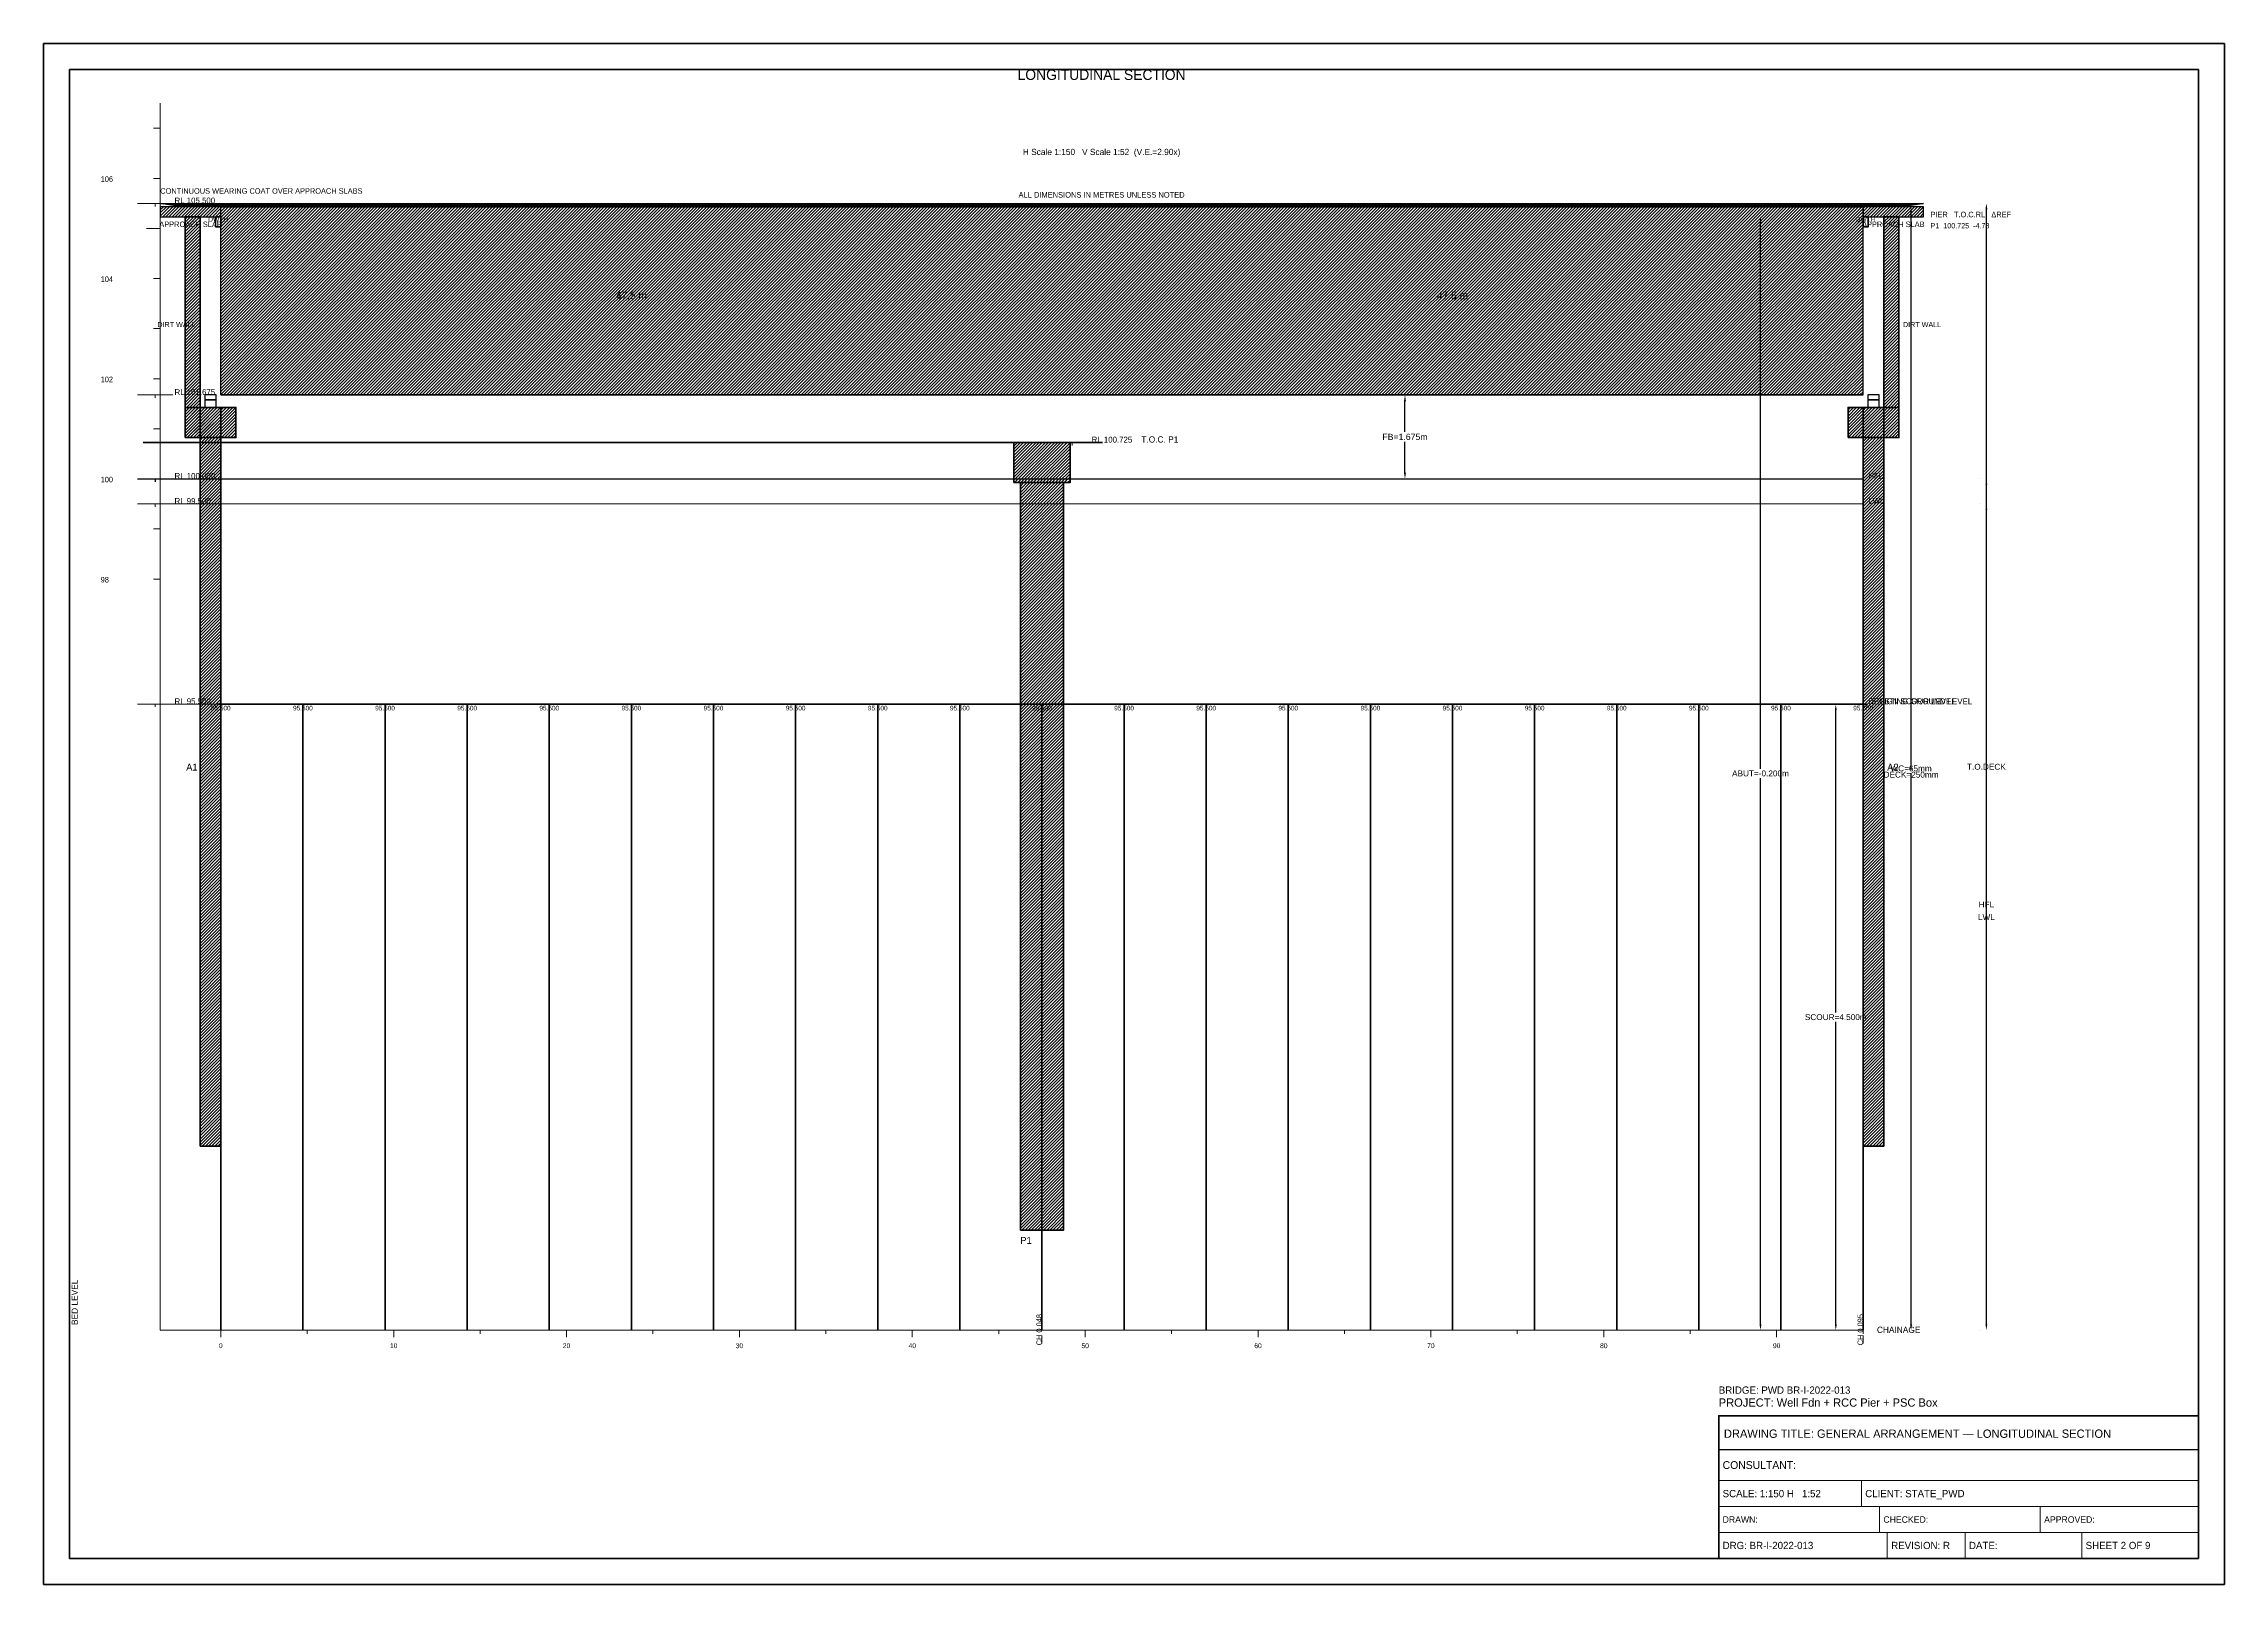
# Model space of a CAD drawing. Header units: metres. Extents: x 0 to 841, y 0 to 594.
import ezdxf
from ezdxf.enums import TextEntityAlignment as Align

# ---------------------------------------------------------------- set-up
doc = ezdxf.new("R2010")
doc.units = ezdxf.units.M
doc.linetypes.add('DASHED', pattern=[0.5, 0.375, -0.125])
doc.linetypes.add('DASHED2', pattern=[0.25, 0.1875, -0.0625])
for name, color, linetype, lineweight in [('ABUT-PROF', 4, 'Continuous', 50), ('BORDER-INNER', 7, 'Continuous', 35), ('BORDER-OUTER', 7, 'Continuous', 70), ('CIVIL-CHAINAGE', 7, 'Continuous', 18), ('CIVIL-GROUND', 3, 'Continuous', 35), ('CIVIL-HFL', 5, 'DASHED', 25), ('CIVIL-LWL', 4, 'DASHED', 18), ('CIVIL-ROAD', 7, 'Continuous', 25), ('CIVIL-SCOUR', 1, 'DASHED2', 18), ('DIM-CHAINAGE', 3, 'Continuous', 18), ('DIM-LEVEL', 3, 'Continuous', 18), ('DIM-LINEAR', 3, 'Continuous', 18), ('STRUC-HATCHING', 8, 'Continuous', 18), ('STRUC-SECTION', 2, 'Continuous', 35), ('SUB-ABUT', 3, 'Continuous', 35), ('SUB-BEARING', 5, 'Continuous', 25), ('SUB-DIRT-WALL', 3, 'Continuous', 35), ('SUB-PIER', 2, 'Continuous', 35), ('SUPER-DECK', 2, 'Continuous', 50), ('SUPER-WEARING', 8, 'Continuous', 25), ('TEXT-GENERAL', 7, 'Continuous', 18), ('TEXT-HEADER', 7, 'Continuous', 25), ('TEXT-LEVEL', 5, 'Continuous', 18), ('TEXT-SPEC', 7, 'Continuous', 13), ('TEXT-TITLE', 7, 'Continuous', 25), ('TITLEBLK-BOX', 7, 'Continuous', 50), ('TITLEBLK-TEXT', 7, 'Continuous', 18)]:
    doc.layers.add(name, color=color, linetype=linetype, lineweight=lineweight)
doc.styles.add('BRIDGE_STD', font='Arial.ttf')
doc.dimstyles.new('pmb100', dxfattribs={"dimtxt": 2.5, "dimasz": 0.9375, "dimexe": 2.5, "dimexo": 2.5, "dimtad": 0, "dimtih": 1, "dimdec": 0, "dimtxsty": 'BRIDGE_STD', "dimcen": 2.5, "dimazin": 3, "dimtfac": 1, "dimtmove": 0, "dimatfit": 3})

msp = doc.modelspace()

# ---------------------------------------------------------------- hatches: boundary and pattern name
at = {"layer": 'STRUC-HATCHING'}
h = msp.add_hatch(dxfattribs=at)
h.set_pattern_fill('ANSI31', scale=0.266667)
h.paths.add_polyline_path([(45, 527.27), (68.33, 527.27), (68.33, 531.13), (45, 531.13)])
h = msp.add_hatch(dxfattribs=at)
h.set_pattern_fill('ANSI31', scale=0.2666667)
h.paths.add_polyline_path([(68.33, 458.54), (701.67, 458.54), (701.67, 531.13), (68.33, 531.13)])
h = msp.add_hatch(dxfattribs=at)
h.set_pattern_fill('ANSI31', scale=0.2666667)
h.paths.add_polyline_path([(701.67, 527.27), (725, 527.27), (725, 531.13), (701.67, 531.13)])
h = msp.add_hatch(dxfattribs=at)
h.set_pattern_fill('ANSI31', scale=0.266667)
h.paths.add_polyline_path([(54.54, 442.13), (60.33, 442.13), (60.33, 527.27), (54.54, 527.27)])
h = msp.add_hatch(dxfattribs=at)
h.set_pattern_fill('ANSI31', scale=0.2666667)
h.paths.add_polyline_path([(709.67, 442.13), (715.46, 442.13), (715.46, 527.27), (709.67, 527.27)])
h = msp.add_hatch(dxfattribs=at)
h.set_pattern_fill('ANSI31', scale=0.266667)
h.paths.add_polyline_path([(54.54, 442.13), (74.13, 442.13), (74.13, 453.72), (54.54, 453.72)])
h = msp.add_hatch(dxfattribs=at)
h.set_pattern_fill('ANSI31', scale=0.266667)
h.paths.add_polyline_path([(60.33, 168.95), (68.33, 168.95), (68.33, 453.72), (60.33, 453.72)])
h = msp.add_hatch(dxfattribs=at)
h.set_pattern_fill('ANSI31', scale=0.2666667)
h.paths.add_polyline_path([(695.87, 442.13), (715.46, 442.13), (715.46, 453.72), (695.87, 453.72)])
h = msp.add_hatch(dxfattribs=at)
h.set_pattern_fill('ANSI31', scale=0.2666667)
h.paths.add_polyline_path([(701.67, 168.95), (709.67, 168.95), (709.67, 453.72), (701.67, 453.72)])
h = msp.add_hatch(dxfattribs=at)
h.set_pattern_fill('ANSI31', scale=0.266667)
h.paths.add_polyline_path([(374.17, 424.76), (395.83, 424.76), (395.83, 440.2), (374.17, 440.2)])
h = msp.add_hatch(dxfattribs=at)
h.set_pattern_fill('ANSI31', scale=0.266667)
h.paths.add_polyline_path([(376.67, 136.61), (393.33, 136.61), (393.33, 424.76), (376.67, 424.76)])
at = {"layer": 'SUPER-WEARING'}
h = msp.add_hatch(dxfattribs=at)
h.set_pattern_fill('SOLID')
h.paths.add_polyline_path([(45, 532.39), (725, 532.39), (716.33, 531.13), (53.67, 531.13)])

# ---------------------------------------------------------------- linework, layer by layer
at = {"layer": 'ABUT-PROF', "lineweight": 35}
for points in [[(66.33, 523.41), (68.33, 523.41), (68.33, 527.27), (66.33, 527.27), (66.33, 523.41)], [(701.67, 523.41), (703.67, 523.41), (703.67, 527.27), (701.67, 527.27), (701.67, 523.41)]]:
    msp.add_lwpolyline(points, dxfattribs=at)
at = {"layer": 'BORDER-INNER'}
msp.add_lwpolyline([(10, 10), (831, 10), (831, 584), (10, 584), (10, 10)], dxfattribs=at)
at = {"layer": 'BORDER-OUTER'}
msp.add_lwpolyline([(0, 0), (841, 0), (841, 594), (0, 594), (0, 0)], dxfattribs=at)
at = {"layer": 'CIVIL-CHAINAGE'}
for p, q in [((45, 98), (701.67, 98)), ((68.33, 98), (68.33, 95.33)), ((101.67, 98), (101.67, 96.53)), ((135, 98), (135, 95.33)), ((168.33, 98), (168.33, 96.53)), ((201.67, 98), (201.67, 95.33)), ((235, 98), (235, 96.53)), ((268.33, 98), (268.33, 95.33)), ((301.67, 98), (301.67, 96.53)), ((335, 98), (335, 95.33)), ((368.33, 98), (368.33, 96.53)), ((385, 96), (385, 92.8)), ((401.67, 98), (401.67, 95.33)), ((435, 98), (435, 96.53)), ((468.33, 98), (468.33, 95.33)), ((501.67, 98), (501.67, 96.53)), ((535, 98), (535, 95.33)), ((568.33, 98), (568.33, 96.53)), ((601.67, 98), (601.67, 95.33)), ((635, 98), (635, 96.53)), ((668.33, 98), (668.33, 95.33)), ((701.67, 98), (701.67, 96.53)), ((701.67, 96), (701.67, 92.8))]:
    msp.add_line(p, q, dxfattribs=at)
at = {"layer": 'CIVIL-GROUND', "color": 3}
for p, q in [((67, 339.33), (69.67, 339.33)), ((98.67, 339.33), (101.33, 339.33)), ((130.33, 339.33), (133, 339.33)), ((162, 339.33), (164.67, 339.33)), ((193.67, 339.33), (196.33, 339.33)), ((225.33, 339.33), (228, 339.33)), ((257, 339.33), (259.67, 339.33)), ((288.67, 339.33), (291.33, 339.33)), ((320.33, 339.33), (323, 339.33)), ((352, 339.33), (354.67, 339.33)), ((383.67, 339.33), (386.33, 339.33)), ((415.33, 339.33), (418, 339.33)), ((447, 339.33), (449.67, 339.33)), ((478.67, 339.33), (481.33, 339.33)), ((510.33, 339.33), (513, 339.33)), ((542, 339.33), (544.67, 339.33)), ((573.67, 339.33), (576.33, 339.33)), ((605.33, 339.33), (608, 339.33)), ((637, 339.33), (639.67, 339.33)), ((668.67, 339.33), (671.33, 339.33)), ((700.33, 339.33), (703, 339.33))]:
    msp.add_line(p, q, dxfattribs=at)
at = {"layer": 'CIVIL-GROUND', "color": 8, "linetype": 'DASHED2'}
for p, q in [((68.33, 339.33), (68.33, 98)), ((100, 339.33), (100, 98)), ((131.67, 339.33), (131.67, 98)), ((163.33, 339.33), (163.33, 98)), ((195, 339.33), (195, 98)), ((226.67, 339.33), (226.67, 98)), ((258.33, 339.33), (258.33, 98)), ((290, 339.33), (290, 98)), ((321.67, 339.33), (321.67, 98)), ((353.33, 339.33), (353.33, 98)), ((385, 339.33), (385, 98)), ((416.67, 339.33), (416.67, 98)), ((448.33, 339.33), (448.33, 98)), ((480, 339.33), (480, 98)), ((511.67, 339.33), (511.67, 98)), ((543.33, 339.33), (543.33, 98)), ((575, 339.33), (575, 98)), ((606.67, 339.33), (606.67, 98)), ((638.33, 339.33), (638.33, 98)), ((670, 339.33), (670, 98)), ((701.67, 339.33), (701.67, 98))]:
    msp.add_line(p, q, dxfattribs=at)
at = {"layer": 'CIVIL-GROUND', "color": 3}
msp.add_lwpolyline([(68.33, 339.33), (100, 339.33), (131.67, 339.33), (163.33, 339.33), (195, 339.33), (226.67, 339.33), (258.33, 339.33), (290, 339.33), (321.67, 339.33), (353.33, 339.33), (385, 339.33), (416.67, 339.33), (448.33, 339.33), (480, 339.33), (511.67, 339.33), (543.33, 339.33), (575, 339.33), (606.67, 339.33), (638.33, 339.33), (670, 339.33), (701.67, 339.33)], dxfattribs=at)
at = {"layer": 'CIVIL-HFL'}
for p, q in [((36.2, 426.2), (49.8, 426.2)), ((43, 426.2), (43, 425.07))]:
    msp.add_line(p, q, dxfattribs=at)
at = {"layer": 'CIVIL-HFL', "color": 5}
msp.add_line((45, 426.2), (701.67, 426.2), dxfattribs=at)
at = {"layer": 'CIVIL-LWL'}
for p, q in [((36.2, 416.55), (49.8, 416.55)), ((43, 416.55), (43, 415.42))]:
    msp.add_line(p, q, dxfattribs=at)
at = {"layer": 'CIVIL-LWL', "color": 4}
msp.add_line((45, 416.55), (701.67, 416.55), dxfattribs=at)
at = {"layer": 'CIVIL-ROAD', "lineweight": 25}
for points in [[(45, 527.27), (68.33, 527.27), (68.33, 531.13), (45, 531.13), (45, 527.27)], [(701.67, 527.27), (725, 527.27), (725, 531.13), (701.67, 531.13), (701.67, 527.27)]]:
    msp.add_lwpolyline(points, dxfattribs=at)
at = {"layer": 'CIVIL-SCOUR'}
for p, q in [((36.2, 339.33), (49.8, 339.33)), ((43, 339.33), (43, 338.19))]:
    msp.add_line(p, q, dxfattribs=at)
at = {"layer": 'CIVIL-SCOUR', "color": 1}
msp.add_line((45, 339.33), (701.67, 339.33), dxfattribs=at)
at = {"layer": 'DIM-LEVEL'}
for p, q in [((45, 98), (45, 571)), ((42.33, 561.35), (45, 561.35)), ((42.33, 542.04), (45, 542.04)), ((36.2, 532.39), (49.8, 532.39)), ((43, 532.39), (43, 531.25)), ((39.67, 522.73), (45, 522.73)), ((42.33, 503.43), (45, 503.43)), ((42.33, 484.12), (45, 484.12)), ((42.33, 464.82), (45, 464.82)), ((36.2, 458.54), (49.8, 458.54)), ((43, 458.54), (43, 457.41)), ((42.33, 445.51), (45, 445.51)), ((389.87, 440.2), (403.47, 440.2)), ((396.67, 440.2), (396.67, 439.07)), ((39.67, 426.2), (45, 426.2)), ((42.33, 406.9), (45, 406.9)), ((42.33, 387.59), (45, 387.59))]:
    msp.add_line(p, q, dxfattribs=at)
at = {"layer": 'STRUC-SECTION', "color": 8, "linetype": 'DASHED'}
msp.add_line((408.33, 440.2), (38.33, 440.2), dxfattribs=at)
at = {"layer": 'SUB-ABUT', "lineweight": 30}
for points in [[(62.13, 453.72), (66.53, 453.72), (66.53, 456.61), (62.13, 456.61), (62.13, 453.72)], [(703.47, 453.72), (707.87, 453.72), (707.87, 456.61), (703.47, 456.61), (703.47, 453.72)]]:
    msp.add_lwpolyline(points, dxfattribs=at)
at = {"layer": 'SUB-ABUT', "lineweight": 40}
for points in [[(54.54, 442.13), (74.13, 442.13), (74.13, 453.72), (54.54, 453.72), (54.54, 442.13)], [(60.33, 168.95), (68.33, 168.95), (68.33, 453.72), (60.33, 453.72), (60.33, 168.95)], [(695.87, 442.13), (715.46, 442.13), (715.46, 453.72), (695.87, 453.72), (695.87, 442.13)], [(701.67, 168.95), (709.67, 168.95), (709.67, 453.72), (701.67, 453.72), (701.67, 168.95)]]:
    msp.add_lwpolyline(points, dxfattribs=at)
at = {"layer": 'SUB-BEARING', "lineweight": 30}
for points in [[(62.13, 456.61), (66.53, 456.61), (66.53, 458.54), (62.13, 458.54), (62.13, 456.61)], [(703.47, 456.61), (707.87, 456.61), (707.87, 458.54), (703.47, 458.54), (703.47, 456.61)]]:
    msp.add_lwpolyline(points, dxfattribs=at)
at = {"layer": 'SUB-DIRT-WALL', "lineweight": 40}
for points in [[(54.54, 442.13), (60.33, 442.13), (60.33, 527.27), (54.54, 527.27), (54.54, 442.13)], [(709.67, 442.13), (715.46, 442.13), (715.46, 527.27), (709.67, 527.27), (709.67, 442.13)]]:
    msp.add_lwpolyline(points, dxfattribs=at)
at = {"layer": 'SUB-PIER', "lineweight": 40}
for points in [[(374.17, 424.76), (395.83, 424.76), (395.83, 440.2), (374.17, 440.2), (374.17, 424.76)], [(376.67, 136.61), (393.33, 136.61), (393.33, 424.76), (376.67, 424.76), (376.67, 136.61)]]:
    msp.add_lwpolyline(points, dxfattribs=at)
at = {"layer": 'SUPER-DECK'}
for p, q in [((68.33, 531.13), (701.67, 531.13)), ((68.33, 458.54), (701.67, 458.54))]:
    msp.add_line(p, q, dxfattribs=at)
at = {"layer": 'SUPER-DECK', "lineweight": 25}
for p, q in [((68.33, 458.54), (68.33, 531.13)), ((701.67, 458.54), (701.67, 531.13))]:
    msp.add_line(p, q, dxfattribs=at)
at = {"layer": 'SUPER-WEARING', "lineweight": 25}
msp.add_lwpolyline([(45, 532.39), (725, 532.39), (716.33, 531.13), (53.67, 531.13), (45, 532.39)], dxfattribs=at)
at = {"layer": 'TITLEBLK-BOX', "lineweight": 50}
msp.add_lwpolyline([(646, 10), (831, 10), (831, 65), (646, 65), (646, 10)], dxfattribs=at)
at = {"layer": 'TITLEBLK-BOX', "lineweight": 30}
msp.add_lwpolyline([(646, 52), (831, 52), (831, 65), (646, 65), (646, 52)], dxfattribs=at)
at = {"layer": 'TITLEBLK-BOX', "lineweight": 18}
for points in [[(646, 40), (831, 40), (831, 52), (646, 52), (646, 40)], [(646, 30), (701, 30), (701, 40), (646, 40), (646, 30)], [(701, 30), (831, 30), (831, 40), (701, 40), (701, 30)], [(646, 20), (708, 20), (708, 30), (646, 30), (646, 20)], [(708, 20), (770, 20), (770, 30), (708, 30), (708, 20)], [(770, 20), (831, 20), (831, 30), (770, 30), (770, 20)], [(646, 10), (711, 10), (711, 20), (646, 20), (646, 10)], [(711, 10), (741, 10), (741, 20), (711, 20), (711, 10)], [(741, 10), (786, 10), (786, 20), (741, 20), (741, 10)], [(786, 10), (831, 10), (831, 20), (786, 20), (786, 10)]]:
    msp.add_lwpolyline(points, dxfattribs=at)

# ---------------------------------------------------------------- texts
at = {"layer": 'CIVIL-GROUND', "color": 3}
msp.add_text('EXISTING GROUND LEVEL', height=2.2667, dxfattribs=at).set_placement((705, 339.33))
at = {"layer": 'CIVIL-HFL', "color": 5}
msp.add_text('HFL', height=2.267, dxfattribs=at).set_placement((703.67, 426.2))
at = {"layer": 'CIVIL-LWL', "color": 4}
msp.add_text('LWL', height=2.267, dxfattribs=at).set_placement((703.67, 416.55))
at = {"layer": 'CIVIL-SCOUR', "color": 1}
msp.add_text('DESIGN SCOUR LEVEL', height=2.2667, dxfattribs=at).set_placement((703.67, 339.33))
at = {"layer": 'DIM-CHAINAGE'}
for s, p in [('CH 0.048', (385, 92.16)), ('CH 0.095', (701.67, 92.16))]:
    msp.add_text(s, height=2.133, rotation=90, dxfattribs=at).set_placement(p)
at = {"layer": 'TEXT-GENERAL'}
for p in [(226.67, 495.46), (543.33, 495.46)]:
    msp.add_text('47.5 m', height=2.933, dxfattribs=at).set_placement(p, align=Align.CENTER)
for s, p in [('A1', (55, 313.75)), ('A2', (711, 313.75)), ('P1', (376.67, 131.28))]:
    msp.add_text(s, height=2.667, dxfattribs=at).set_placement(p)
at = {"layer": 'TEXT-HEADER'}
msp.add_text('LONGITUDINAL SECTION', height=4, dxfattribs=at).set_placement((408, 580), align=Align.CENTER)
for s, height, p in [('PIER   T.O.C.RL   ΔREF', 2.1333, (727.67, 527.05)), ('T.O.C. P1', 2.4, (423.33, 440.2))]:
    msp.add_text(s, height=height, dxfattribs=at).set_placement(p)
at = {"layer": 'TEXT-LEVEL'}
for s, height, p in [('106', 2.133, (22, 540.71)), ('RL 105.500', 2.267, (50.48, 532.39)), ('104', 2.133, (22, 502.1)), ('102', 2.133, (22, 463.48)), ('RL 101.675', 2.267, (50.48, 458.54)), ('RL 100.725', 2.267, (404.15, 440.2)), ('100', 2.133, (22, 424.87)), ('RL 100.000', 2.267, (50.48, 426.2)), ('RL 99.500', 2.267, (50.48, 416.55)), ('98', 2.133, (22, 386.26)), ('RL 95.500', 2.267, (50.48, 339.33)), ('CHAINAGE', 2.4, (707, 96.93))]:
    msp.add_text(s, height=height, dxfattribs=at).set_placement(p)
at = {"layer": 'TEXT-LEVEL', "color": 8}
for p in [(68.33, 336.93), (100, 336.93), (131.67, 336.93), (163.33, 336.93), (195, 336.93), (226.67, 336.93), (258.33, 336.93), (290, 336.93), (321.67, 336.93), (353.33, 336.93), (385, 336.93), (416.67, 336.93), (448.33, 336.93), (480, 336.93), (511.67, 336.93), (543.33, 336.93), (575, 336.93), (606.67, 336.93), (638.33, 336.93), (670, 336.93), (701.67, 336.93)]:
    msp.add_text('95.500', height=1.8, dxfattribs=at).set_placement(p, align=Align.CENTER)
at = {"layer": 'TEXT-LEVEL'}
msp.add_text('BED LEVEL', height=2.4, rotation=90, dxfattribs=at).set_placement((13.17, 100))
for s, height, p in [('0', 1.87, (68.33, 91.07)), ('10', 1.867, (135, 91.07)), ('20', 1.867, (201.67, 91.07)), ('30', 1.867, (268.33, 91.07)), ('40', 1.867, (335, 91.07)), ('50', 1.867, (401.67, 91.07)), ('60', 1.867, (468.33, 91.07)), ('70', 1.867, (535, 91.07)), ('80', 1.867, (601.67, 91.07)), ('90', 1.867, (668.33, 91.07))]:
    msp.add_text(s, height=height, dxfattribs=at).set_placement(p, align=Align.CENTER)
at = {"layer": 'TEXT-SPEC'}
for s, height, p in [('H Scale 1:150   V Scale 1:52  (V.E.=2.90x)', 2.4, (408, 551.04)), ('APPROACH SLAB', 2.1333, (56.67, 523.27)), ('APPROACH SLAB', 2.1333, (713.33, 523.27))]:
    msp.add_text(s, height=height, dxfattribs=at).set_placement(p, align=Align.CENTER)
at = {"layer": 'TEXT-SPEC', "color": 8}
for s, height, p in [('CONTINUOUS WEARING COAT OVER APPROACH SLABS', 2.1333, (45, 536.12)), ('P1  100.725  -4.78', 2, (727.67, 522.79))]:
    msp.add_text(s, height=height, dxfattribs=at).set_placement(p)
msp.add_text('ALL DIMENSIONS IN METRES UNLESS NOTED', height=2.16, dxfattribs=at).set_placement((408, 534.63), align=Align.CENTER)
at = {"layer": 'TEXT-SPEC', "color": 4}
for p in [(67.33, 525.34), (702.67, 525.34)]:
    msp.add_text('DWTH', height=1.867, dxfattribs=at).set_placement(p, align=Align.CENTER)
at = {"layer": 'TEXT-SPEC'}
for p in [(43.87, 484.7), (717.06, 484.7)]:
    msp.add_text('DIRT WALL', height=2, dxfattribs=at).set_placement(p)
at = {"layer": 'TEXT-TITLE'}
for s, p in [('PROJECT: Well Fdn + RCC Pier + PSC Box', (646, 68.5)), ('DRAWING TITLE: GENERAL ARRANGEMENT — LONGITUDINAL SECTION', (648, 56.5))]:
    msp.add_text(s, height=3.2, dxfattribs=at).set_placement(p)
at = {"layer": 'TITLEBLK-TEXT'}
for s, height, p in [('BRIDGE: PWD BR-I-2022-013', 2.8, (646, 73.5)), ('CONSULTANT: ', 3, (647.5, 44.5)), ('SCALE: 1:150 H   1:52', 2.8, (647.5, 33.6)), ('CLIENT: STATE_PWD', 2.8, (702.5, 33.6)), ('DRAWN: ', 2.5, (647.5, 23.75)), ('CHECKED: ', 2.5, (709.5, 23.75)), ('APPROVED: ', 2.5, (771.5, 23.75)), ('DRG: BR-I-2022-013', 2.8, (647.5, 13.6)), ('REVISION: R', 2.8, (712.5, 13.6)), ('DATE: ', 2.8, (742.5, 13.6)), ('SHEET 2 OF 9', 2.8, (787.5, 13.6))]:
    msp.add_text(s, height=height, dxfattribs=at).set_placement(p)

# ---------------------------------------------------------------- dimensions: what is measured, and where the dimension line sits
at = {"layer": 'DIM-LINEAR'}
for base, p1, p2, text, override in [((720.18, 98), (720.18, 98), (720.18, 531.13), 'WC=65mm', {"dimtxt": 2.266667, "dimasz": 2.266667, "dimgap": 0.906667, "dimclrt": 3}), ((749.22, 98), (749.22, 98), (749.22, 532.39), 'T.O.DECK', {"dimtxt": 2.266667, "dimasz": 2.266667, "dimgap": 0.906667, "dimclrt": 3}), ((662.1, 98), (662.1, 98), (662.1, 527.27), 'ABUT=-0.200m', {"dimtxt": 2.266667, "dimasz": 2.266667, "dimgap": 0.906667, "dimclrt": 3}), ((720.18, 98), (720.18, 98), (720.18, 526.31), 'DECK=250mm', {"dimtxt": 2.266667, "dimasz": 2.266667, "dimgap": 0.906667, "dimclrt": 3}), ((525, 426.2), (511.67, 426.2), (511.67, 458.54), 'FB=1.675m', {"dimtxt": 2.4, "dimasz": 2.4, "dimgap": 0.96, "dimclrt": 3}), ((749.22, 98), (749.22, 98), (749.22, 426.2), 'HFL', {"dimtxt": 2.266667, "dimasz": 2.266667, "dimgap": 0.906667, "dimclrt": 3}), ((749.22, 98), (749.22, 98), (749.22, 416.55), 'LWL', {"dimtxt": 2.266667, "dimasz": 2.266667, "dimgap": 0.906667, "dimclrt": 3}), ((691.14, 98), (691.14, 98), (691.14, 339.33), 'SCOUR=4.500m', {"dimtxt": 2.266667, "dimasz": 2.266667, "dimgap": 0.906667, "dimclrt": 3})]:
    msp.add_linear_dim(base=base, p1=p1, p2=p2, angle=90, text=text, dimstyle='pmb100', override=override, dxfattribs=at).render()

doc.saveas('drawing.dxf')
